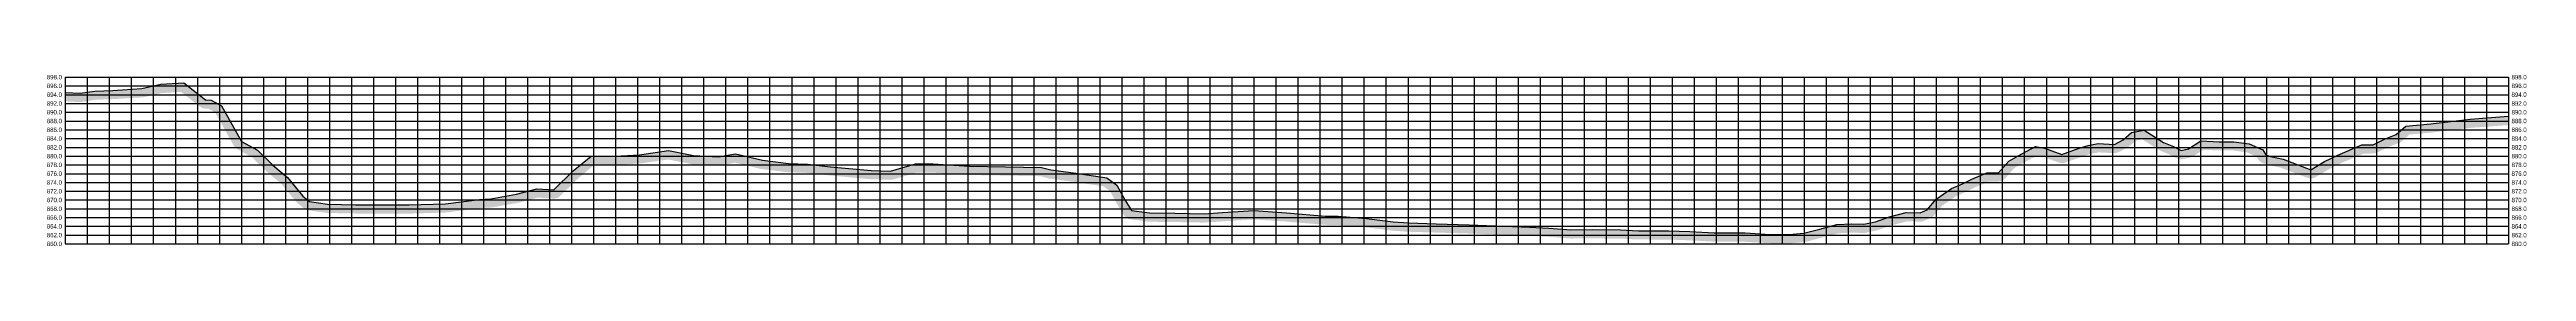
# Model space of a CAD drawing. Extents: x 601495 to 607119, y 5883555 to 5886722.
# Drawn here: x 601495 to 607119, y 5886332 to 5886722 of the extents above; entities that cross this region are included whole.
import ezdxf
from ezdxf.enums import TextEntityAlignment as Align

# ---------------------------------------------------------------- set-up
doc = ezdxf.new("R2010")
doc.units = 0
doc.header["$LTSCALE"] = 5
doc.linetypes.add('foc-TOPO', pattern=[1, 0.2, -0.8])
for name, color, linetype in [('P-CROSSINGS-GRID', 8, 'Continuous'), ('P-CROSSINGS-GROUND', 48, 'foc-TOPO'), ('P-CROSSINGS-LINE', 3, 'Continuous'), ('S-T7', 7, 'Continuous')]:
    doc.layers.add(name, color=color, linetype=linetype)
doc.styles.add('80', font='ARIALN.TTF', dxfattribs={"height": 10})

msp = doc.modelspace()

# ---------------------------------------------------------------- hatches: boundary and pattern name
at = {"layer": 'P-CROSSINGS-GROUND', "linetype": 'ByBlock'}
h = msp.add_hatch(dxfattribs=at)
h.set_pattern_fill('EARTH', color=256, scale=2.499003, angle=45)
h.set_pattern_definition([(45, (-8958.51, -3908.99), (2e-15, 22.441685416), [15.86866794, -15.86866794]), (45, (-8962.718, -3904.782), (2e-15, 22.441685416), [15.86866794, -15.86866794]), (45, (-8966.926, -3900.574), (2e-15, 22.441685416), [15.86866794, -15.86866794]), (135, (-8966.926, -3897.769), (-22.441685416, 2e-15), [15.86866794, -15.86866794]), (135, (-8962.718, -3893.561), (-22.441685416, 2e-15), [15.86866794, -15.86866794]), (135, (-8958.51, -3889.353), (-22.441685416, 2e-15), [15.86866794, -15.86866794])])
h.paths.add_polyline_path([(606670.65, 5886507.075), (606699.136, 5886521.207), (606749.649, 5886542.415), (606771.391, 5886542.909, 0.10656285), (606779.585, 5886544.871), (606804.791, 5886556.965), (606830.527, 5886567.212, 0.08644131), (606836.372, 5886570.806), (606853.678, 5886586.102), (606904.294, 5886590.52, 0.00851837), (606904.971, 5886590.59), (606993.549, 5886601.372), (607078.76, 5886607.558), (607078.76, 5886627.603), (606991.616, 5886621.276), (606902.556, 5886610.436), (606845.375, 5886605.446), (606823.132, 5886585.786), (606796.76, 5886575.286), (606770.937, 5886562.896), (606745.405, 5886562.316), (606690.815, 5886539.396), (606661.002, 5886524.606), (606629.94, 5886505.746), (606567.052, 5886529.616), (606537.934, 5886536.296), (606527.708, 5886539.516), (606520.438, 5886550.946), (606489.964, 5886564.886), (606455.06, 5886569.756), (606421.512, 5886569.706), (606380.08, 5886571.536), (606351.843, 5886553.376), (606335.087, 5886549.546), (606317.689, 5886558.446), (606295.549, 5886567.646), (606250.939, 5886596.336), (606222.766, 5886590.596), (606203.887, 5886573.776), (606183.774, 5886563.536), (606146.557, 5886565.476), (606124.254, 5886561.286), (606104.017, 5886554.656), (606064.713, 5886540.836), (606024.651, 5886555.216), (606004.74, 5886558.806), (605965.121, 5886537.696), (605943.957, 5886525.526), (605920.472, 5886499.076), (605894.379, 5886498.476), (605860.322, 5886484.706), (605838.884, 5886473.796), (605813.581, 5886462.866), (605779.102, 5886438.696), (605758.706, 5886414.446), (605742.99, 5886407.466), (605710.95, 5886408.416), (605672.89, 5886398.766), (605641.002, 5886387.516), (605614.924, 5886381.566), (605587.659, 5886382.766), (605553.19, 5886380.916), (605515.15, 5886370.776), (605478.479, 5886361.136), (605445.186, 5886358.046), (605402.359, 5886358.566), (605345.213, 5886361.816), (605275.014, 5886362.116), (605219.898, 5886365.076), (605171.075, 5886366.806), (605103.366, 5886367.006), (605062.202, 5886368.996), (604998.709, 5886369.366), (604949.304, 5886369.196), (604899.353, 5886373.046), (604855.571, 5886375.116), (604798.068, 5886377.366), (604718.669, 5886380.526), (604643.63, 5886382.746), (604581.211, 5886384.596), (604546.205, 5886386.966), (604485.609, 5886394.576), (604421.345, 5886399.876), (604392.36, 5886400.396), (604303.786, 5886407.816), (604229.933, 5886412.706), (604158.673, 5886408.206), (604116.587, 5886405.466), (604050.555, 5886406.756), (603992.909, 5886407.386), (603951.808, 5886412.826), (603936.905, 5886437.036), (603918.495, 5886471.036), (603896.237, 5886487.156), (603820.598, 5886498.436), (603768.667, 5886505.626), (603747.826, 5886511.036), (603583.902, 5886513.936), (603500.971, 5886519.286), (603461.781, 5886519.516), (603404.756, 5886502.806), (603360.935, 5886504.246), (603268.403, 5886512.676), (603216.546, 5886518.686), (603173.15, 5886520.146), (603114.07, 5886527.346), (603053.04, 5886542.406), (603014.323, 5886535.506), (602957.56, 5886538.136), (602900.648, 5886549.396), (602834.519, 5886540.106), (602779.768, 5886537.126), (602724.769, 5886536.896), (602684.563, 5886503.266), (602640.394, 5886460.116), (602601.915, 5886462.656), (602555.595, 5886450.246), (602497.109, 5886439.896), (602471.512, 5886438.406), (602394.008, 5886428.306), (602311.515, 5886425.906), (602252.465, 5886425.656), (602190.118, 5886426.136), (602126.71, 5886427.396), (602085.248, 5886433.236), (602070.705, 5886445.676), (602035.841, 5886487.966), (602002.302, 5886516.266), (601967.132, 5886550.196), (601931.048, 5886570.526), (601885.703, 5886651.246), (601862.278, 5886664.636), (601849.206, 5886665.246), (601800.172, 5886703.526), (601748.205, 5886700.396), (601704.863, 5886690.636), (601639.061, 5886686.636), (601597.831, 5886685.166), (601564.602, 5886679.876), (601530.973, 5886681.616), (601530.973, 5886661.597), (601563.569, 5886659.911, 0.05244056), (601567.745, 5886660.132), (601599.766, 5886665.23), (601639.774, 5886666.657, 0.00626913), (601640.274, 5886666.681), (601706.076, 5886670.681, 0.0402158), (601709.255, 5886671.132), (601751.02, 5886680.537), (601793.828, 5886683.116), (601836.903, 5886649.487, 0.15528643), (601848.274, 5886645.276), (601856.536, 5886644.89), (601870.981, 5886636.633), (601913.618, 5886560.734, 0.13732968), (601921.235, 5886553.108), (601955.092, 5886534.033), (601988.421, 5886501.878, 0.01664678), (601989.409, 5886500.986), (602021.566, 5886473.853), (602055.28, 5886432.959, 0.04345379), (602057.71, 5886430.484), (602072.252, 5886418.044, 0.14288696), (602082.459, 5886413.439), (602123.921, 5886407.599, 0.03002468), (602126.313, 5886407.408), (602189.72, 5886406.148, 0.00304256), (602189.964, 5886406.144), (602252.311, 5886405.664, 0.00298309), (602252.55, 5886405.664), (602311.599, 5886405.914, 0.00621289), (602312.096, 5886405.922), (602394.59, 5886408.322, 0.02513055), (602396.592, 5886408.481), (602473.387, 5886418.489), (602498.27, 5886419.938, 0.02925961), (602500.592, 5886420.21), (602559.079, 5886430.56, 0.02165864), (602560.769, 5886430.935), (602603.896, 5886442.49), (602639.077, 5886440.167, 0.21305045), (602654.365, 5886445.815), (602697.981, 5886488.426), (602732.064, 5886516.934), (602779.851, 5886517.134, 0.01254874), (602780.854, 5886517.163), (602835.605, 5886520.143, 0.0213018), (602837.3, 5886520.308), (602900.083, 5886529.128), (602953.679, 5886518.524, 0.03727496), (602956.634, 5886518.165), (603013.398, 5886515.535, 0.05572352), (603017.831, 5886515.824), (603052.371, 5886521.979), (603109.281, 5886507.936, 0.03017426), (603111.652, 5886507.501), (603170.731, 5886500.301, 0.02191352), (603172.478, 5886500.165), (603215.056, 5886498.733), (603266.102, 5886492.817, 0.00613163), (603266.589, 5886492.766), (603359.121, 5886484.336, 0.01450212), (603360.278, 5886484.265), (603404.099, 5886482.825, 0.07964281), (603410.378, 5886483.621), (603464.592, 5886499.507), (603500.269, 5886499.298), (603582.615, 5886493.985, 0.01168389), (603583.548, 5886493.947), (603745.1, 5886491.089), (603763.644, 5886486.275, 0.02910972), (603765.925, 5886485.823), (603817.753, 5886478.647), (603888.462, 5886468.102), (603903.082, 5886457.514), (603919.325, 5886427.517, 0.01387609), (603919.88, 5886426.556), (603934.783, 5886402.346, 0.22557009), (603949.184, 5886393.007), (603990.285, 5886387.567, 0.03017516), (603992.69, 5886387.395), (604050.25, 5886386.766), (604116.197, 5886385.478, 0.02114005), (604117.886, 5886385.516), (604159.952, 5886388.255), (604229.902, 5886392.672), (604302.291, 5886387.879), (604390.691, 5886380.474, 0.01641093), (604392.002, 5886380.407), (604420.343, 5886379.899), (604483.541, 5886374.687), (604543.713, 5886367.13, 0.01433443), (604544.854, 5886367.019), (604579.86, 5886364.649, 0.00949266), (604580.619, 5886364.613), (604643.038, 5886362.763), (604717.976, 5886360.546), (604797.273, 5886357.39), (604854.709, 5886355.142), (604898.113, 5886353.09), (604947.768, 5886349.263, 0.0200938), (604949.373, 5886349.204), (604998.685, 5886349.374), (605061.661, 5886349.007), (605102.4, 5886347.037, 0.01133863), (605103.307, 5886347.014), (605170.691, 5886346.815), (605219.008, 5886345.103), (605273.941, 5886342.153, 0.01234563), (605274.928, 5886342.124), (605344.602, 5886341.826), (605401.224, 5886338.606, 0.01116764), (605402.117, 5886338.575), (605444.943, 5886338.055, 0.02617822), (605447.033, 5886338.139), (605480.326, 5886341.229, 0.0411514), (605483.561, 5886341.801), (605520.233, 5886351.441, 0.00086133), (605520.299, 5886351.458), (605556.334, 5886361.064), (605587.756, 5886362.75), (605614.045, 5886361.593, 0.06717766), (605619.371, 5886362.075), (605645.449, 5886368.025, 0.02871803), (605647.653, 5886368.663), (605678.684, 5886379.61), (605713.153, 5886388.35), (605742.397, 5886387.483, 0.11237361), (605751.105, 5886389.195), (605766.821, 5886396.175, 0.11387155), (605774.005, 5886401.578), (605792.718, 5886423.826), (605823.384, 5886445.323), (605846.812, 5886455.443, 0.01574642), (605847.951, 5886455.978), (605868.618, 5886466.496), (605898.489, 5886478.573), (605920.931, 5886479.089, 0.2083667), (605935.421, 5886485.802), (605956.745, 5886509.818), (605974.807, 5886520.204), (606008.019, 5886537.9), (606019.464, 5886535.837), (606057.959, 5886522.019, 0.17236038), (606071.345, 5886521.976), (606110.446, 5886535.724), (606129.233, 5886541.879), (606147.901, 5886545.387), (606182.734, 5886543.571, 0.13150326), (606192.845, 5886545.72), (606212.957, 5886555.96, 0.06429796), (606217.185, 5886558.849), (606232.04, 5886572.083), (606246.963, 5886575.123), (606284.735, 5886550.831, 0.04445331), (606287.878, 5886549.184), (606309.288, 5886540.288), (606325.982, 5886531.748, 0.17618266), (606339.542, 5886530.056), (606356.297, 5886533.886, 0.08691809), (606362.656, 5886536.561), (606385.548, 5886551.283), (606420.63, 5886549.733, 0.01140827), (606421.542, 5886549.714), (606453.687, 5886549.762), (606484.306, 5886545.49), (606506.744, 5886535.226), (606510.84, 5886528.786, 0.17660957), (606521.704, 5886520.447), (606531.93, 5886517.227, 0.01988831), (606533.464, 5886516.81), (606561.242, 5886510.437), (606622.845, 5886487.055, 0.2310954), (606640.315, 5886488.657)])

# ---------------------------------------------------------------- linework, layer by layer
at = {"layer": 'P-CROSSINGS-GRID', "color": 8}
for p, q in [((601530.973, 5886716.801), (601530.973, 5886336.952)), ((601530.973, 5886716.801), (607078.76, 5886716.801)), ((601530.973, 5886696.809), (607078.76, 5886696.809)), ((601580.954, 5886716.801), (601580.954, 5886336.952)), ((601630.934, 5886716.801), (601630.934, 5886336.952)), ((601680.914, 5886716.801), (601680.914, 5886336.952)), ((601730.894, 5886716.801), (601730.894, 5886336.952)), ((601780.874, 5886716.801), (601780.874, 5886336.952)), ((601830.854, 5886716.801), (601830.854, 5886336.952)), ((601880.834, 5886716.801), (601880.834, 5886336.952)), ((601930.814, 5886716.801), (601930.814, 5886336.952)), ((601980.794, 5886716.801), (601980.794, 5886336.952)), ((602030.774, 5886716.801), (602030.774, 5886336.952)), ((602080.754, 5886716.801), (602080.754, 5886336.952)), ((602130.734, 5886716.801), (602130.734, 5886336.952)), ((602180.714, 5886716.801), (602180.714, 5886336.952)), ((602230.694, 5886716.801), (602230.694, 5886336.952)), ((602280.674, 5886716.801), (602280.674, 5886336.952)), ((602330.654, 5886716.801), (602330.654, 5886336.952)), ((602380.634, 5886716.801), (602380.634, 5886336.952)), ((602430.614, 5886716.801), (602430.614, 5886336.952)), ((602480.595, 5886716.801), (602480.595, 5886336.952)), ((602530.575, 5886716.801), (602530.575, 5886336.952)), ((602580.555, 5886716.801), (602580.555, 5886336.952)), ((602630.535, 5886716.801), (602630.535, 5886336.952)), ((602680.515, 5886716.801), (602680.515, 5886336.952)), ((602730.495, 5886716.801), (602730.495, 5886336.952)), ((602780.475, 5886716.801), (602780.475, 5886336.952)), ((602830.455, 5886716.801), (602830.455, 5886336.952)), ((602880.435, 5886716.801), (602880.435, 5886336.952)), ((602930.415, 5886716.801), (602930.415, 5886336.952)), ((602980.395, 5886716.801), (602980.395, 5886336.952)), ((603030.375, 5886716.801), (603030.375, 5886336.952)), ((603080.355, 5886716.801), (603080.355, 5886336.952)), ((603130.335, 5886716.801), (603130.335, 5886336.952)), ((603180.315, 5886716.801), (603180.315, 5886336.952)), ((603230.295, 5886716.801), (603230.295, 5886336.952)), ((603280.275, 5886716.801), (603280.275, 5886336.952)), ((603330.256, 5886716.801), (603330.256, 5886336.952)), ((603380.236, 5886716.801), (603380.236, 5886336.952)), ((603430.216, 5886716.801), (603430.216, 5886336.952)), ((603480.196, 5886716.801), (603480.196, 5886336.952)), ((603530.176, 5886716.801), (603530.176, 5886336.952)), ((603580.156, 5886716.801), (603580.156, 5886336.952)), ((603630.136, 5886716.801), (603630.136, 5886336.952)), ((603680.116, 5886716.801), (603680.116, 5886336.952)), ((603730.096, 5886716.801), (603730.096, 5886336.952)), ((603780.076, 5886716.801), (603780.076, 5886336.952)), ((603830.056, 5886716.801), (603830.056, 5886336.952)), ((603880.036, 5886716.801), (603880.036, 5886336.952)), ((603930.016, 5886716.801), (603930.016, 5886336.952)), ((603979.996, 5886716.801), (603979.996, 5886336.952)), ((604029.976, 5886716.801), (604029.976, 5886336.952)), ((604079.956, 5886716.801), (604079.956, 5886336.952)), ((604129.936, 5886716.801), (604129.936, 5886336.952)), ((604179.916, 5886716.801), (604179.916, 5886336.952)), ((604229.897, 5886716.801), (604229.897, 5886336.952)), ((604279.877, 5886716.801), (604279.877, 5886336.952)), ((604329.857, 5886716.801), (604329.857, 5886336.952)), ((604379.837, 5886716.801), (604379.837, 5886336.952)), ((604429.817, 5886716.801), (604429.817, 5886336.952)), ((604479.797, 5886716.801), (604479.797, 5886336.952)), ((604529.777, 5886716.801), (604529.777, 5886336.952)), ((604579.757, 5886716.801), (604579.757, 5886336.952)), ((604629.737, 5886716.801), (604629.737, 5886336.952)), ((604679.717, 5886716.801), (604679.717, 5886336.952)), ((604729.697, 5886716.801), (604729.697, 5886336.952)), ((604779.677, 5886716.801), (604779.677, 5886336.952)), ((604829.657, 5886716.801), (604829.657, 5886336.952)), ((604879.637, 5886716.801), (604879.637, 5886336.952)), ((604929.617, 5886716.801), (604929.617, 5886336.952)), ((604979.597, 5886716.801), (604979.597, 5886336.952)), ((605029.577, 5886716.801), (605029.577, 5886336.952)), ((605079.557, 5886716.801), (605079.557, 5886336.952)), ((605129.538, 5886716.801), (605129.538, 5886336.952)), ((605179.518, 5886716.801), (605179.518, 5886336.952)), ((605229.498, 5886716.801), (605229.498, 5886336.952)), ((605279.478, 5886716.801), (605279.478, 5886336.952)), ((605329.458, 5886716.801), (605329.458, 5886336.952)), ((605379.438, 5886716.801), (605379.438, 5886336.952)), ((605429.418, 5886716.801), (605429.418, 5886336.952)), ((605479.398, 5886716.801), (605479.398, 5886336.952)), ((605529.378, 5886716.801), (605529.378, 5886336.952)), ((605579.358, 5886716.801), (605579.358, 5886336.952)), ((605629.338, 5886716.801), (605629.338, 5886336.952)), ((605679.318, 5886716.801), (605679.318, 5886336.952)), ((605729.298, 5886716.801), (605729.298, 5886336.952)), ((605779.278, 5886716.801), (605779.278, 5886336.952)), ((605829.258, 5886716.801), (605829.258, 5886336.952)), ((605879.238, 5886716.801), (605879.238, 5886336.952)), ((605929.218, 5886716.801), (605929.218, 5886336.952)), ((605979.199, 5886716.801), (605979.199, 5886336.952)), ((606029.179, 5886716.801), (606029.179, 5886336.952)), ((606079.159, 5886716.801), (606079.159, 5886336.952)), ((606129.139, 5886716.801), (606129.139, 5886336.952)), ((606179.119, 5886716.801), (606179.119, 5886336.952)), ((606229.099, 5886716.801), (606229.099, 5886336.952)), ((606279.079, 5886716.801), (606279.079, 5886336.952)), ((606329.059, 5886716.801), (606329.059, 5886336.952)), ((606379.039, 5886716.801), (606379.039, 5886336.952)), ((606429.019, 5886716.801), (606429.019, 5886336.952)), ((606478.999, 5886716.801), (606478.999, 5886336.952)), ((606528.979, 5886716.801), (606528.979, 5886336.952)), ((606578.959, 5886716.801), (606578.959, 5886336.952)), ((606628.939, 5886716.801), (606628.939, 5886336.952)), ((606678.919, 5886716.801), (606678.919, 5886336.952)), ((606728.899, 5886716.801), (606728.899, 5886336.952)), ((606778.879, 5886716.801), (606778.879, 5886336.952)), ((606828.859, 5886716.801), (606828.859, 5886336.952)), ((606878.84, 5886716.801), (606878.84, 5886336.952)), ((606928.82, 5886716.801), (606928.82, 5886336.952)), ((606978.8, 5886716.801), (606978.8, 5886336.952)), ((607028.78, 5886716.801), (607028.78, 5886336.952)), ((607078.76, 5886716.801), (607078.76, 5886336.952)), ((601530.973, 5886676.817), (607078.76, 5886676.817)), ((601530.973, 5886656.825), (607078.76, 5886656.825)), ((601530.973, 5886636.833), (607078.76, 5886636.833)), ((601530.973, 5886616.841), (607078.76, 5886616.841)), ((601530.973, 5886596.848), (607078.76, 5886596.848)), ((601530.973, 5886576.856), (607078.76, 5886576.856)), ((601530.973, 5886556.864), (607078.76, 5886556.864)), ((601530.973, 5886536.872), (607078.76, 5886536.872)), ((601530.973, 5886516.88), (607078.76, 5886516.88)), ((601530.973, 5886496.888), (607078.76, 5886496.888)), ((601530.973, 5886476.896), (607078.76, 5886476.896)), ((601530.973, 5886456.904), (607078.76, 5886456.904)), ((601530.973, 5886436.912), (607078.76, 5886436.912)), ((601530.973, 5886416.92), (607078.76, 5886416.92)), ((601530.973, 5886396.928), (607078.76, 5886396.928)), ((601530.973, 5886376.936), (607078.76, 5886376.936)), ((601530.973, 5886356.944), (607078.76, 5886356.944)), ((601530.973, 5886336.952), (607078.76, 5886336.952))]:
    msp.add_line(p, q, dxfattribs=at)
at = {"layer": 'P-CROSSINGS-LINE'}
msp.add_lwpolyline([(601530.973, 5886681.616), (601564.602, 5886679.876), (601597.831, 5886685.166), (601639.061, 5886686.636), (601704.863, 5886690.636), (601748.205, 5886700.396), (601800.172, 5886703.526), (601849.206, 5886665.246), (601862.278, 5886664.636), (601885.703, 5886651.246), (601931.048, 5886570.526), (601967.132, 5886550.196), (602002.302, 5886516.266), (602035.841, 5886487.966), (602070.705, 5886445.676), (602085.248, 5886433.236), (602126.71, 5886427.396), (602190.118, 5886426.136), (602252.465, 5886425.656), (602311.515, 5886425.906), (602394.008, 5886428.306), (602471.512, 5886438.406), (602497.109, 5886439.896), (602555.595, 5886450.246), (602601.915, 5886462.656), (602640.394, 5886460.116), (602684.563, 5886503.266), (602724.769, 5886536.896), (602779.768, 5886537.126), (602834.519, 5886540.106), (602900.648, 5886549.396), (602957.56, 5886538.136), (603014.323, 5886535.506), (603053.04, 5886542.406), (603114.07, 5886527.346), (603173.15, 5886520.146), (603216.546, 5886518.686), (603268.403, 5886512.676), (603360.935, 5886504.246), (603404.756, 5886502.806), (603461.781, 5886519.516), (603500.971, 5886519.286), (603583.902, 5886513.936), (603747.826, 5886511.036), (603768.667, 5886505.626), (603820.598, 5886498.436), (603896.237, 5886487.156), (603918.495, 5886471.036), (603936.905, 5886437.036), (603951.808, 5886412.826), (603992.909, 5886407.386), (604050.555, 5886406.756), (604116.587, 5886405.466), (604158.673, 5886408.206), (604229.933, 5886412.706), (604303.786, 5886407.816), (604392.36, 5886400.396), (604421.345, 5886399.876), (604485.609, 5886394.576), (604546.205, 5886386.966), (604581.211, 5886384.596), (604643.63, 5886382.746), (604718.669, 5886380.526), (604798.068, 5886377.366), (604855.571, 5886375.116), (604899.353, 5886373.046), (604949.304, 5886369.196), (604998.709, 5886369.366), (605062.202, 5886368.996), (605103.366, 5886367.006), (605171.075, 5886366.806), (605219.898, 5886365.076), (605275.014, 5886362.116), (605345.213, 5886361.816), (605402.359, 5886358.566), (605445.186, 5886358.046), (605478.479, 5886361.136), (605515.15, 5886370.776), (605553.19, 5886380.916), (605587.659, 5886382.766), (605614.924, 5886381.566), (605641.002, 5886387.516), (605672.89, 5886398.766), (605710.95, 5886408.416), (605742.99, 5886407.466), (605758.706, 5886414.446), (605779.102, 5886438.696), (605813.581, 5886462.866), (605838.884, 5886473.796), (605860.322, 5886484.706), (605894.379, 5886498.476), (605920.472, 5886499.076), (605943.957, 5886525.526), (605965.121, 5886537.696), (606004.74, 5886558.806), (606024.651, 5886555.216), (606064.713, 5886540.836), (606104.017, 5886554.656), (606124.254, 5886561.286), (606146.557, 5886565.476), (606183.774, 5886563.536), (606203.887, 5886573.776), (606222.766, 5886590.596), (606250.939, 5886596.336), (606295.549, 5886567.646), (606317.689, 5886558.446), (606335.087, 5886549.546), (606351.843, 5886553.376), (606380.08, 5886571.536), (606421.512, 5886569.706), (606455.06, 5886569.756), (606489.964, 5886564.886), (606520.438, 5886550.946), (606527.708, 5886539.516), (606537.934, 5886536.296), (606567.052, 5886529.616), (606629.94, 5886505.746), (606661.002, 5886524.606), (606690.815, 5886539.396), (606745.405, 5886562.316), (606770.937, 5886562.896), (606796.76, 5886575.286), (606823.132, 5886585.786), (606845.375, 5886605.446), (606902.556, 5886610.436), (606991.616, 5886621.276), (607078.76, 5886627.603)], dxfattribs=at)

# ---------------------------------------------------------------- texts
at = {"layer": 'S-T7', "style": '80'}
for s, p in [('898.0', (601523.404, 5886716.801)), ('896.0', (601523.404, 5886696.809)), ('898.0', (607119.784, 5886716.801)), ('896.0', (607119.784, 5886696.809)), ('894.0', (601523.404, 5886676.817)), ('892.0', (601523.404, 5886656.825)), ('890.0', (601523.404, 5886636.833)), ('894.0', (607119.784, 5886676.817)), ('892.0', (607119.784, 5886656.825)), ('890.0', (607119.784, 5886636.833)), ('888.0', (601523.404, 5886616.841)), ('886.0', (601523.404, 5886596.848)), ('884.0', (601523.404, 5886576.856)), ('888.0', (607119.784, 5886616.841)), ('886.0', (607119.784, 5886596.848)), ('884.0', (607119.784, 5886576.856)), ('882.0', (601523.404, 5886556.864)), ('880.0', (601523.404, 5886536.872)), ('878.0', (601523.404, 5886516.88)), ('882.0', (607119.784, 5886556.864)), ('880.0', (607119.784, 5886536.872)), ('878.0', (607119.784, 5886516.88)), ('876.0', (601523.404, 5886496.888)), ('874.0', (601523.404, 5886476.896)), ('872.0', (601523.404, 5886456.904)), ('876.0', (607119.784, 5886496.888)), ('874.0', (607119.784, 5886476.896)), ('872.0', (607119.784, 5886456.904)), ('870.0', (601523.404, 5886436.912)), ('868.0', (601523.404, 5886416.92)), ('870.0', (607119.784, 5886436.912)), ('868.0', (607119.784, 5886416.92)), ('866.0', (601523.404, 5886396.928)), ('864.0', (601523.404, 5886376.936)), ('862.0', (601523.404, 5886356.944)), ('866.0', (607119.784, 5886396.928)), ('864.0', (607119.784, 5886376.936)), ('862.0', (607119.784, 5886356.944)), ('860.0', (601523.404, 5886336.952)), ('860.0', (607119.784, 5886336.952))]:
    msp.add_text(s, height=10, dxfattribs=at).set_placement(p, align=Align.MIDDLE_RIGHT)

doc.saveas('drawing.dxf')
